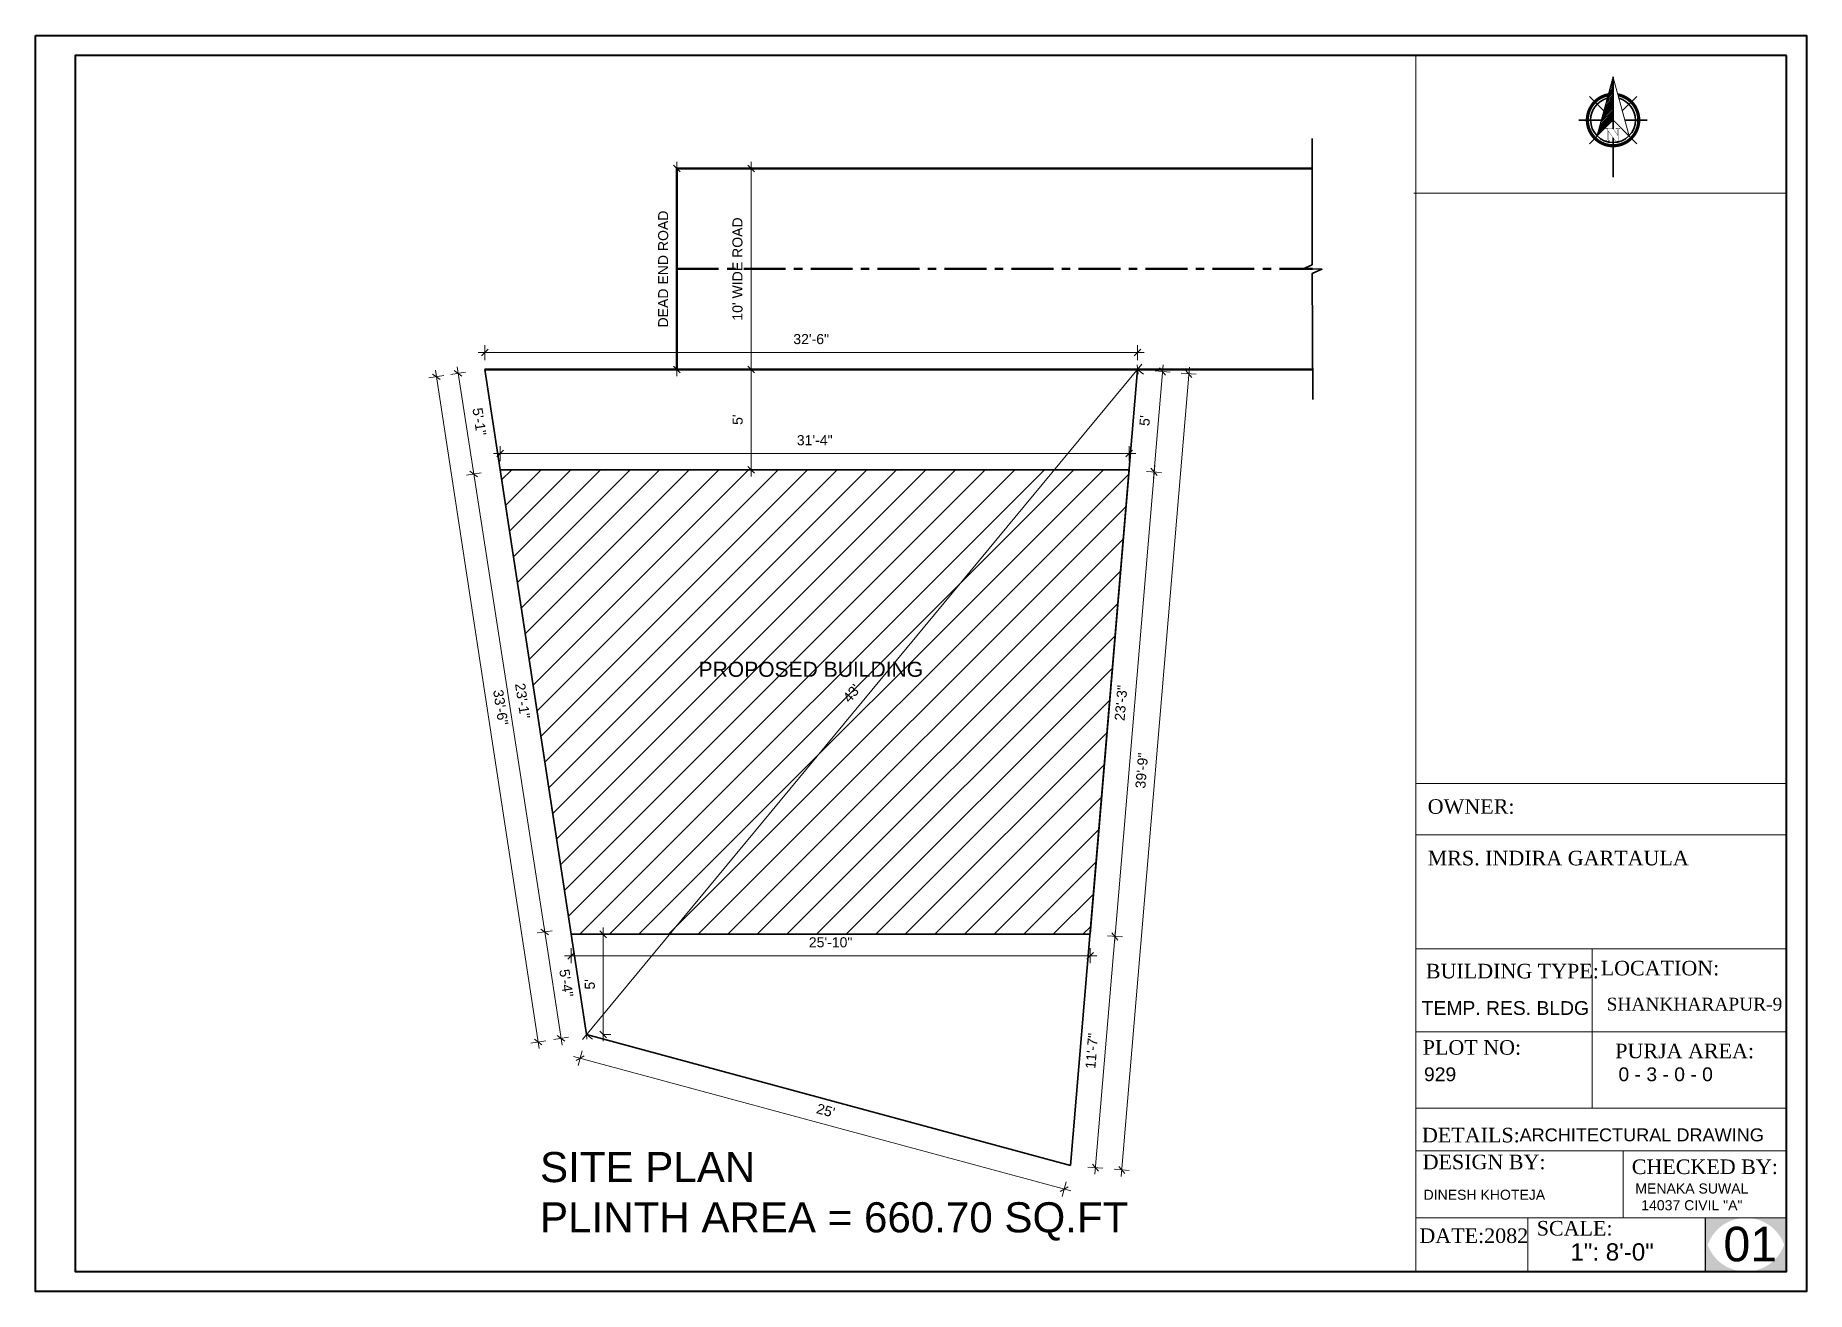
# Model space of a CAD drawing. Header units: inches. Extents: x 40927 to 78083, y -14649 to -3084.
# Drawn here: x 57344 to 58402, y -14457 to -13706 of the extents above; entities that cross this region are included whole.
import ezdxf

# ---------------------------------------------------------------- set-up
doc = ezdxf.new("R2010")
doc.units = ezdxf.units.IN
doc.header["$MEASUREMENT"] = 0
doc.linetypes.add('CENTER', pattern=[2, 1.25, -0.25, 0.25, -0.25])
for name, color, linetype, lineweight in [('A_Title Text', 105, 'Continuous', 60), ('DW-SEC', 24, 'Continuous', 25), ('ELE1', 3, 'Continuous', 9), ('ELEVATION', 6, 'Continuous', 30), ('REBARS', 50, 'Continuous', 20), ('Siteplan', 7, 'Continuous', 30), ('Text', 7, 'Continuous', 9)]:
    doc.layers.add(name, color=color, linetype=linetype, lineweight=lineweight)
for name, color, linetype in [('DIMENTION', 8, 'Continuous'), ('PDF_Boundary', 7, 'Continuous'), ('PDF_Text', 7, 'Continuous')]:
    doc.layers.add(name, color=color, linetype=linetype)
doc.layers.add('Normal Wall', color=7, linetype='Continuous', lineweight=35, true_color=0xffaf89)
doc.layers.add('Rear Wall', color=7, linetype='Continuous', lineweight=20, true_color=0xd4e480)
doc.styles.add('Arial', font='arial.ttf')
doc.styles.add('PDF Arial', font='arial.ttf')
doc.styles.get("Standard").update_dxf_attribs({"font": 'times.ttf'})
doc.styles.add('SwissBT', font='swiss.ttf', dxfattribs={"height": 12})
doc.dimstyles.new('Sudeep', dxfattribs={"dimtxt": 6, "dimasz": 4, "dimexe": 4.5, "dimexo": 4.5, "dimgap": 5, "dimtad": 1, "dimdec": 0, "dimlunit": 4, "dimtxsty": 'Arial', "dimblk": 'OBLIQUE', "dimcen": 250, "dimdle": 4, "dimclrd": 86, "dimclre": 5, "dimclrt": 1, "dimadec": 0, "dimazin": 0, "dimtfac": 1, "dimtdec": 0, "dimtix": 1, "dimtmove": 1, "dimatfit": 3, "dimldrblk": 'OBLIQUE', "dimfxl": 4.5, "dimfxlon": 1, "dimfrac": 2, "dimlwd": 15, "dimlwe": 13, "dimarcsym": 0})

msp = doc.modelspace()

# ---------------------------------------------------------------- texts
at = {"color": 0}
for s, p in [('OWNER:', (58175.77, -14171.49)), ('LOCATION:', (58279.11, -14268.03))]:
    msp.add_text(s, height=8.704, dxfattribs=at).set_placement(p)
at = {"layer": 'PDF_Text', "attachment_point": 7, "style": 'PDF Arial'}
for s, insert, char_height in [('PROPOSED BUILDING', (57740.22, -14089.77), 9), ('SITE PLAN\\PPLINTH AREA = 660.70 SQ.FT', (57645.53, -14426.52), 18)]:
    msp.add_mtext(s, dxfattribs=dict(at, insert=insert, char_height=char_height))
at = {"layer": 'Text', "color": 0}
for s, height, p in [('OWNER:', 8.704, (58175.77, -14171.49)), ('MRS. INDIRA GARTAULA', 8.7044, (58175.77, -14202.29)), ('LOCATION:', 8.704, (58279.11, -14268.03)), ('CHECKED BY:', 8.7044, (58297.67, -14386.73)), ('CHECKED BY:', 8.7044, (58297.67, -14386.73)), ('DATE:2082', 8.704, (58170.81, -14427.92)), ('SCALE:', 8.704, (58240.9, -14423.46)), ('SCALE:', 8.704, (58240.9, -14423.46))]:
    msp.add_text(s, height=height, dxfattribs=at).set_placement(p)
at = {"layer": 'Text', "color": 0, "attachment_point": 1}
for s, insert, char_height, width in [('BUILDING TYPE:', (58174.69, -14261.12), 8.7044, 148.5551), ('BUILDING TYPE:', (58174.69, -14261.12), 8.7044, 148.5551), ('PLOT NO: ', (58172.79, -14306.72), 8.704, 138.0271), ('PLOT NO: ', (58172.79, -14306.72), 8.704, 138.0271), ('PURJA AREA:', (58287.8, -14308.83), 8.7044, 197.5821), ('PURJA AREA:', (58287.8, -14308.83), 8.7044, 197.5821), ('DETAILS: ', (58172.35, -14359.11), 8.704, 138.0271), ('DESIGN BY:', (58172.75, -14375.16), 8.704, 138.0271), ('DESIGN BY:', (58172.75, -14375.16), 8.704, 138.0271)]:
    msp.add_mtext(s, dxfattribs=dict(at, insert=insert, char_height=char_height, width=width))
at = {"layer": 'Text', "color": 0, "linetype": 'ByBlock', "insert": (58282.64, -14281.38), "char_height": 7.6711, "attachment_point": 1}
msp.add_mtext_dynamic_manual_height_columns('SHANKHARAPUR-9', width=381.0351, gutter_width=1.53, heights=[0], dxfattribs=at)
at = {"layer": 'Text', "color": 0, "attachment_point": 1, "style": 'SwissBT'}
for s, insert, char_height, width in [('TEMP. RES. BLDG', (58172.18, -14283.41), 8.2555, 163.2142), ('929', (58173.57, -14322.99), 8.256, 163.2142), ('0 - 3 - 0 - 0', (58289.72, -14322.99), 8.2555, 163.2142), ('01', (58352.44, -14418.23), 20.639, 20.1585)]:
    msp.add_mtext(s, dxfattribs=dict(at, insert=insert, char_height=char_height, width=width))
at = {"layer": 'Text', "color": 0, "linetype": 'ByBlock', "style": 'SwissBT'}
for s, insert, char_height, width, attachment_point in [('ARCHITECTURAL DRAWING', (58230.64, -14359.45), 7.7396, 268.5322, 1), ('DINESH KHOTEJA', (58173.31, -14396.11), 6, 201.5276, 1), ('MENAKA SUWAL\\P14037 CIVIL "A"', (58333.57, -14392.36), 6, 88.5492, 2)]:
    msp.add_mtext(s, dxfattribs=dict(at, insert=insert, char_height=char_height, width=width, attachment_point=attachment_point))
at = {"layer": 'Text', "color": 0, "ltscale": 0.5, "insert": (58260.99, -14428.1), "char_height": 10.319, "width": 127.5344, "attachment_point": 1, "style": 'SwissBT'}
msp.add_mtext('1": 8\'-0"', dxfattribs=at)
msp.add_mtext('1": 8\'-0"', dxfattribs=at)

# ---------------------------------------------------------------- blocks, each defined once
blk = doc.blocks.new('*X798')
at = {"color": 0}
for p, q in [((145.96, -414.6), (147.62, -412.94)), ((146.16, -413.87), (147.62, -412.41)), ((146.36, -413.14), (147.62, -411.88)), ((146.55, -412.41), (147.62, -411.35)), ((146.75, -411.68), (147.62, -410.82)), ((146.95, -410.95), (147.62, -410.29)), ((147.15, -410.22), (147.62, -409.76)), ((147.35, -409.49), (147.62, -409.23)), ((147.55, -408.76), (147.62, -408.7)), ((143.76, -422.63), (147.62, -418.77)), ((143.96, -421.9), (147.62, -418.24)), ((144.16, -421.17), (147.62, -417.71)), ((144.36, -420.44), (147.62, -417.18)), ((144.56, -419.71), (147.62, -416.65)), ((144.76, -418.98), (147.62, -416.12)), ((144.96, -418.25), (147.62, -415.59)), ((145.16, -417.52), (147.62, -415.06)), ((145.36, -416.79), (147.62, -414.53)), ((145.56, -416.06), (147.62, -414)), ((145.76, -415.33), (147.62, -413.47)), ((142.76, -426.28), (147.62, -421.42)), ((142.96, -425.55), (147.62, -420.89)), ((143.16, -424.82), (147.62, -420.36)), ((143.36, -424.09), (147.62, -419.83)), ((143.56, -423.36), (147.62, -419.3))]:
    blk.add_line(p, q, dxfattribs=at)
blk = doc.blocks.new('NORTH_15')
for p, q in [((-2.87, 2.87), (-7.37, 7.37)), ((0, 3.66), (0, 10.62)), ((2.87, 2.87), (7.37, 7.37)), ((-13.37, 0), (2.72, 0)), ((5.49, 0), (17.83, 0)), ((-2.87, -2.87), (-7.37, -7.37)), ((0, -3.66), (0, -10.62)), ((2.87, -2.87), (7.37, -7.37))]:
    blk.add_line(p, q)
at = {"const_width": 1}
for points in [[(0, -8, 1), (0, 8, 0.359415), (-7.86, 1.52, 1)], [(-7.86, -1.52, 0.359415), (0, -8, 1)]]:
    blk.add_lwpolyline(points, format="xyb", dxfattribs=at)
for points, const_width in [([(4.96, -5.01), (-13.37, 0), (4.9, 5), (0, 0), (4.96, -5.01)], 0.3), ([(5.93, -1.55), (6, -1.55), (6.07, -1.54), (6.13, -1.53), (6.17, -1.52), (6.22, -1.51), (6.26, -1.49), (6.28, -1.47), (6.3, -1.45), (6.32, -1.42), (6.33, -1.39), (6.35, -1.34), (6.36, -1.29), (6.37, -1.23), (6.38, -1.16), (6.38, -1.08), (6.38, -1), (6.54, -1), (6.54, -2.34), (6.38, -2.34), (6.38, -2.3), (6.38, -2.23), (6.38, -2.16), (6.37, -2.09), (6.36, -2.04), (6.35, -1.99), (6.33, -1.95), (6.32, -1.91), (6.3, -1.88), (6.28, -1.86), (6.26, -1.83), (6.22, -1.81), (6.18, -1.8), (6.13, -1.78), (6.07, -1.77), (6.01, -1.76), (5.95, -1.76), (2.66, -1.76), (2.66, -2.34), (2.5, -2.34), (2.5, -0.16), (4.71, 1.44), (3.14, 1.44), (3.07, 1.44), (3, 1.43), (2.94, 1.42), (2.89, 1.41), (2.85, 1.4), (2.81, 1.38), (2.78, 1.36), (2.76, 1.34), (2.74, 1.31), (2.72, 1.27), (2.7, 1.22), (2.69, 1.17), (2.68, 1.11), (2.67, 1.04), (2.66, 0.97), (2.66, 0.89), (2.66, 0.87), (2.5, 0.87), (2.5, 2.21), (2.66, 2.21), (2.66, 2.17), (2.66, 2.09), (2.67, 2.03), (2.68, 1.97), (2.69, 1.91), (2.7, 1.86), (2.71, 1.82), (2.73, 1.78), (2.75, 1.76), (2.77, 1.74), (2.8, 1.72), (2.85, 1.7), (2.89, 1.68), (2.94, 1.67), (3, 1.66), (3.07, 1.66), (3.14, 1.66), (6.54, 1.66), (6.54, 0.75), (3.33, -1.55), (5.93, -1.55), (5.93, -1.55)], 0.1)]:
    blk.add_lwpolyline(points, dxfattribs=dict(const_width=const_width))
for start, end in [(90, 164.973), (270, 90), (195.027, 270)]:
    blk.add_arc((0, 0), 7, start, end)
at = {"rotation": 90}
blk.add_blockref('*X798', (-421.89, -147.62), dxfattribs=at)
blk = doc.blocks.new('A$C0BDB7EE9')
at = {"layer": 'Siteplan', "xscale": 2.999999999999779, "yscale": 2.999999999999779, "zscale": 2.999999999999779, "rotation": 247.8612575918487}
blk.add_blockref('NORTH_15', (20.2, 49.5), dxfattribs=at)
blk = doc.blocks.new('A$C327B4BBD')
at = {"layer": 'DIMENTION', "ltscale": 0.3, "xscale": 1.171875000000082, "yscale": 1.171875000000082, "zscale": 1.171875000000082, "rotation": 112.1387424081494}
blk.add_blockref('A$C0BDB7EE9', (16.1, 0), dxfattribs=at)
blk = doc.blocks.new('_Oblique')
at = {"color": 0, "linetype": 'ByBlock', "lineweight": -2}
blk.add_line((-0.5, -0.5), (0.5, 0.5), dxfattribs=at)
blk = doc.blocks.new('*D1005')
at = {"layer": 'A_Title Text', "color": 86, "lineweight": 15, "transparency": 16777216}
blk.add_line((57771.6, -13910), (57771.6, -13782), dxfattribs=at)
at = {"layer": 'A_Title Text', "color": 5, "lineweight": 13, "transparency": 16777216}
for p, q in [((57776.1, -13786), (57767.1, -13786)), ((57776.1, -13906), (57767.1, -13906))]:
    blk.add_line(p, q, dxfattribs=at)
at = {"layer": 'Defpoints', "color": 0, "transparency": 16777216}
for p in [(57771.6, -13786), (57917.2, -13786), (57917.2, -13906)]:
    blk.add_point(p, dxfattribs=at)
at = {"layer": 'A_Title Text', "color": 86, "lineweight": 15, "transparency": 16777216, "xscale": 4, "yscale": 4, "zscale": 4}
for p, rotation in [((57771.6, -13786), 90), ((57771.6, -13906), 270)]:
    blk.add_blockref('_Oblique', p, dxfattribs=dict(at, rotation=rotation))
at = {"layer": 'A_Title Text', "color": 1, "transparency": 16777216, "insert": (57763.5, -13846), "char_height": 6, "attachment_point": 5, "rotation": 90, "style": 'Arial'}
blk.add_mtext("10' WIDE ROAD", dxfattribs=at)
blk = doc.blocks.new('*D1006')
at = {"layer": 'A_Title Text', "color": 5, "lineweight": 13, "transparency": 16777216}
for p, q in [((57670.7, -14313.1), (57668.3, -14321.8)), ((57959.8, -14391.4), (57957.4, -14400.1))]:
    blk.add_line(p, q, dxfattribs=at)
at = {"layer": 'A_Title Text', "color": 86, "lineweight": 15, "transparency": 16777216}
blk.add_line((57665.6, -14316.4), (57962.5, -14396.8), dxfattribs=at)
at = {"layer": 'Defpoints', "color": 0, "transparency": 16777216}
for p in [(57673.3, -14303.4), (57962.4, -14381.7), (57958.6, -14395.8)]:
    blk.add_point(p, dxfattribs=at)
at = {"layer": 'A_Title Text', "color": 86, "lineweight": 15, "transparency": 16777216, "xscale": 4, "yscale": 4, "zscale": 4}
for p, rotation in [((57669.5, -14317.5), 164.8399575509016), ((57958.6, -14395.8), 344.8399575509015)]:
    blk.add_blockref('_Oblique', p, dxfattribs=dict(at, rotation=rotation))
at = {"layer": 'A_Title Text', "color": 1, "transparency": 16777216, "insert": (57816.2, -14348.8), "char_height": 6, "attachment_point": 5, "rotation": 344.84, "style": 'Arial'}
blk.add_mtext("25'", dxfattribs=at)
blk = doc.blocks.new('*D1007')
at = {"layer": 'A_Title Text', "color": 86, "lineweight": 15, "transparency": 16777216}
blk.add_line((57988.6, -14248.7), (58012.7, -13963.2), dxfattribs=at)
at = {"layer": 'A_Title Text', "color": 5, "lineweight": 13, "transparency": 16777216}
for p, q in [((58007.8, -13966.9), (58016.8, -13967.6)), ((57984.5, -14244.4), (57993.4, -14245.1))]:
    blk.add_line(p, q, dxfattribs=at)
at = {"layer": 'Defpoints', "color": 0, "transparency": 16777216}
for p in [(57997.4, -13966), (58012.3, -13967.2), (57974.1, -14243.5)]:
    blk.add_point(p, dxfattribs=at)
at = {"layer": 'A_Title Text', "color": 86, "lineweight": 15, "transparency": 16777216, "xscale": 4, "yscale": 4, "zscale": 4}
for p, rotation in [((58012.3, -13967.2), 85.18472226389949), ((57988.9, -14244.8), 265.1847222638995)]:
    blk.add_blockref('_Oblique', p, dxfattribs=dict(at, rotation=rotation))
at = {"layer": 'A_Title Text', "color": 1, "transparency": 16777216, "insert": (57992.6, -14105.3), "char_height": 6, "attachment_point": 5, "rotation": 85.1847, "style": 'Arial'}
blk.add_mtext('23\'-3"', dxfattribs=at)
blk = doc.blocks.new('*D1008')
at = {"layer": 'A_Title Text', "color": 5, "lineweight": 13, "transparency": 16777216}
for p, q in [((57612.5, -13900.4), (57612.5, -13891.4)), ((58002.5, -13900.4), (58002.5, -13891.4))]:
    blk.add_line(p, q, dxfattribs=at)
at = {"layer": 'A_Title Text', "color": 86, "lineweight": 15, "transparency": 16777216}
blk.add_line((57608.5, -13895.9), (58006.5, -13895.9), dxfattribs=at)
at = {"layer": 'Defpoints', "color": 0, "transparency": 16777216}
for p in [(58002.5, -13895.9), (57612.5, -13906), (58002.5, -13906)]:
    blk.add_point(p, dxfattribs=at)
at = {"layer": 'A_Title Text', "color": 86, "lineweight": 15, "transparency": 16777216, "xscale": 4, "yscale": 4, "zscale": 4, "rotation": 180}
blk.add_blockref('_Oblique', (57612.5, -13895.9), dxfattribs=at)
at = {"layer": 'A_Title Text', "color": 86, "lineweight": 15, "transparency": 16777216, "xscale": 4, "yscale": 4, "zscale": 4}
blk.add_blockref('_Oblique', (58002.5, -13895.9), dxfattribs=at)
at = {"layer": 'A_Title Text', "color": 1, "transparency": 16777216, "insert": (57807.5, -13887.9), "char_height": 6, "attachment_point": 5, "style": 'Arial'}
blk.add_mtext('32\'-6"', dxfattribs=at)
blk = doc.blocks.new('*D1015')
at = {"layer": 'A_Title Text', "color": 86, "lineweight": 15, "transparency": 16777216}
blk.add_line((57647.7, -14238.1), (57658.7, -14309.7), dxfattribs=at)
at = {"layer": 'A_Title Text', "color": 5, "lineweight": 13, "transparency": 16777216}
for p, q in [((57652.7, -14241.4), (57643.8, -14242.7)), ((57662.6, -14305), (57653.7, -14306.4))]:
    blk.add_line(p, q, dxfattribs=at)
at = {"layer": 'Defpoints', "color": 0, "transparency": 16777216}
for p in [(57668, -14239), (57673.3, -14303.4), (57658.1, -14305.7)]:
    blk.add_point(p, dxfattribs=at)
at = {"layer": 'A_Title Text', "color": 86, "lineweight": 15, "transparency": 16777216, "xscale": 4, "yscale": 4, "zscale": 4}
for p, rotation in [((57648.3, -14242.1), 98.79690632557217), ((57658.1, -14305.7), 278.7969063255721)]:
    blk.add_blockref('_Oblique', p, dxfattribs=dict(at, rotation=rotation))
at = {"layer": 'A_Title Text', "color": 1, "transparency": 16777216, "insert": (57661.2, -14272.6), "char_height": 6, "attachment_point": 5, "rotation": 278.7969, "style": 'Arial'}
blk.add_mtext('5\'-4"', dxfattribs=at)
blk = doc.blocks.new('*D1034')
at = {"layer": 'A_Title Text', "color": 5, "lineweight": 13, "transparency": 16777216}
for p, q in [((57621.7, -13960.8), (57621.7, -13951.8)), ((57997.4, -13960.8), (57997.4, -13951.8))]:
    blk.add_line(p, q, dxfattribs=at)
at = {"layer": 'A_Title Text', "color": 86, "lineweight": 15, "transparency": 16777216}
blk.add_line((57617.7, -13956.3), (58001.4, -13956.3), dxfattribs=at)
at = {"layer": 'Defpoints', "color": 0, "transparency": 16777216}
for p in [(57997.4, -13956.3), (57621.7, -13966), (57997.4, -13966)]:
    blk.add_point(p, dxfattribs=at)
at = {"layer": 'A_Title Text', "color": 86, "lineweight": 15, "transparency": 16777216, "xscale": 4, "yscale": 4, "zscale": 4, "rotation": 180}
blk.add_blockref('_Oblique', (57621.7, -13956.3), dxfattribs=at)
at = {"layer": 'A_Title Text', "color": 86, "lineweight": 15, "transparency": 16777216, "xscale": 4, "yscale": 4, "zscale": 4}
blk.add_blockref('_Oblique', (57997.4, -13956.3), dxfattribs=at)
at = {"layer": 'A_Title Text', "color": 1, "transparency": 16777216, "insert": (57809.6, -13948.3), "char_height": 6, "attachment_point": 5, "style": 'Arial'}
blk.add_mtext('31\'-4"', dxfattribs=at)
blk = doc.blocks.new('*D1139')
at = {"layer": 'A_Title Text', "color": 86, "lineweight": 15, "transparency": 16777216}
blk.add_line((57648.9, -14246), (57605.3, -13964.5), dxfattribs=at)
at = {"layer": 'A_Title Text', "color": 5, "lineweight": 13, "transparency": 16777216}
for p, q in [((57610.4, -13967.7), (57601.5, -13969.1)), ((57652.7, -14241.4), (57643.8, -14242.7))]:
    blk.add_line(p, q, dxfattribs=at)
at = {"layer": 'Defpoints', "color": 0, "transparency": 16777216}
for p in [(57605.9, -13968.4), (57621.7, -13966), (57668, -14239)]:
    blk.add_point(p, dxfattribs=at)
at = {"layer": 'A_Title Text', "color": 86, "lineweight": 15, "transparency": 16777216, "xscale": 4, "yscale": 4, "zscale": 4}
for p, rotation in [((57605.9, -13968.4), 98.79690632557217), ((57648.3, -14242.1), 278.7969063255721)]:
    blk.add_blockref('_Oblique', p, dxfattribs=dict(at, rotation=rotation))
at = {"layer": 'A_Title Text', "color": 1, "transparency": 16777216, "insert": (57635.1, -14104), "char_height": 6, "attachment_point": 5, "rotation": 278.7969, "style": 'Arial'}
blk.add_mtext('23\'-1"', dxfattribs=at)
blk = doc.blocks.new('*D1140')
at = {"layer": 'A_Title Text', "color": 5, "lineweight": 13, "transparency": 16777216}
for p, q in [((57601.1, -13907.7), (57592.2, -13909.1)), ((57610.4, -13967.7), (57601.5, -13969.1))]:
    blk.add_line(p, q, dxfattribs=at)
at = {"layer": 'A_Title Text', "color": 86, "lineweight": 15, "transparency": 16777216}
blk.add_line((57606.5, -13972.4), (57596, -13904.5), dxfattribs=at)
at = {"layer": 'Defpoints', "color": 0, "transparency": 16777216}
for p in [(57596.6, -13908.4), (57612.5, -13906), (57621.7, -13966)]:
    blk.add_point(p, dxfattribs=at)
at = {"layer": 'A_Title Text', "color": 86, "lineweight": 15, "transparency": 16777216, "xscale": 4, "yscale": 4, "zscale": 4}
for p, rotation in [((57596.6, -13908.4), 98.79690632557217), ((57605.9, -13968.4), 278.7969063255721)]:
    blk.add_blockref('_Oblique', p, dxfattribs=dict(at, rotation=rotation))
at = {"layer": 'A_Title Text', "color": 1, "transparency": 16777216, "insert": (57609.3, -13937.2), "char_height": 6, "attachment_point": 5, "rotation": 278.7969, "style": 'Arial'}
blk.add_mtext('5\'-1"', dxfattribs=at)
blk = doc.blocks.new('*D1141')
at = {"layer": 'A_Title Text', "color": 5, "lineweight": 13, "transparency": 16777216}
for p, q in [((57588, -13909.7), (57579.1, -13911.1)), ((57648.9, -14307.1), (57640, -14308.5))]:
    blk.add_line(p, q, dxfattribs=at)
at = {"layer": 'A_Title Text', "color": 86, "lineweight": 15, "transparency": 16777216}
blk.add_line((57583, -13906.5), (57645, -14311.7), dxfattribs=at)
at = {"layer": 'Defpoints', "color": 0, "transparency": 16777216}
for p in [(57612.5, -13906), (57673.3, -14303.4), (57644.4, -14307.8)]:
    blk.add_point(p, dxfattribs=at)
at = {"layer": 'A_Title Text', "color": 86, "lineweight": 15, "transparency": 16777216, "xscale": 4, "yscale": 4, "zscale": 4}
for p, rotation in [((57583.6, -13910.4), 98.70344886768218), ((57644.4, -14307.8), 278.7034488676821)]:
    blk.add_blockref('_Oblique', p, dxfattribs=dict(at, rotation=rotation))
at = {"layer": 'A_Title Text', "color": 1, "transparency": 16777216, "insert": (57622, -14107.9), "char_height": 6, "attachment_point": 5, "rotation": 278.7034, "style": 'Arial'}
blk.add_mtext('33\'-6"', dxfattribs=at)
blk = doc.blocks.new('*D1142')
at = {"layer": 'A_Title Text', "color": 86, "lineweight": 15, "transparency": 16777216}
blk.add_line((57660.2, -14256.3), (57978.1, -14256.3), dxfattribs=at)
at = {"layer": 'A_Title Text', "color": 5, "lineweight": 13, "transparency": 16777216}
for p, q in [((57664.2, -14251.8), (57664.2, -14260.8)), ((57974.1, -14251.8), (57974.1, -14260.8))]:
    blk.add_line(p, q, dxfattribs=at)
at = {"layer": 'Defpoints', "color": 0, "transparency": 16777216}
for p in [(57664.2, -14243.5), (57974.1, -14243.5), (57974.1, -14256.3)]:
    blk.add_point(p, dxfattribs=at)
at = {"layer": 'A_Title Text', "color": 86, "lineweight": 15, "transparency": 16777216, "xscale": 4, "yscale": 4, "zscale": 4, "rotation": 180}
blk.add_blockref('_Oblique', (57664.2, -14256.3), dxfattribs=at)
at = {"layer": 'A_Title Text', "color": 86, "lineweight": 15, "transparency": 16777216, "xscale": 4, "yscale": 4, "zscale": 4}
blk.add_blockref('_Oblique', (57974.1, -14256.3), dxfattribs=at)
at = {"layer": 'A_Title Text', "color": 1, "transparency": 16777216, "insert": (57819.1, -14248.3), "char_height": 6, "attachment_point": 5, "style": 'Arial'}
blk.add_mtext('25\'-10"', dxfattribs=at)
blk = doc.blocks.new('*D1143')
at = {"layer": 'A_Title Text', "color": 86, "lineweight": 15, "transparency": 16777216}
blk.add_line((58012, -13971.2), (58017.7, -13903.2), dxfattribs=at)
at = {"layer": 'A_Title Text', "color": 5, "lineweight": 13, "transparency": 16777216}
for p, q in [((58012.9, -13906.9), (58021.9, -13907.6)), ((58007.8, -13966.9), (58016.8, -13967.6))]:
    blk.add_line(p, q, dxfattribs=at)
at = {"layer": 'Defpoints', "color": 0, "transparency": 16777216}
for p in [(58002.5, -13906), (58017.4, -13907.2), (57997.4, -13966)]:
    blk.add_point(p, dxfattribs=at)
at = {"layer": 'A_Title Text', "color": 86, "lineweight": 15, "transparency": 16777216, "xscale": 4, "yscale": 4, "zscale": 4}
for p, rotation in [((58017.4, -13907.2), 85.18472226389947), ((58012.3, -13967.2), 265.1847222638995)]:
    blk.add_blockref('_Oblique', p, dxfattribs=dict(at, rotation=rotation))
at = {"layer": 'A_Title Text', "color": 1, "transparency": 16777216, "insert": (58006.8, -13936.6), "char_height": 6, "attachment_point": 5, "rotation": 85.1847, "style": 'Arial'}
blk.add_mtext("5'", dxfattribs=at)
blk = doc.blocks.new('*D1144')
at = {"layer": 'A_Title Text', "color": 86, "lineweight": 15, "transparency": 16777216}
blk.add_line((57989.3, -14240.8), (57977, -14386.9), dxfattribs=at)
at = {"layer": 'A_Title Text', "color": 5, "lineweight": 13, "transparency": 16777216}
for p, q in [((57984.5, -14244.4), (57993.4, -14245.1)), ((57972.8, -14382.6), (57981.8, -14383.3))]:
    blk.add_line(p, q, dxfattribs=at)
at = {"layer": 'Defpoints', "color": 0, "transparency": 16777216}
for p in [(57974.1, -14243.5), (57962.4, -14381.7), (57977.3, -14382.9)]:
    blk.add_point(p, dxfattribs=at)
at = {"layer": 'A_Title Text', "color": 86, "lineweight": 15, "transparency": 16777216, "xscale": 4, "yscale": 4, "zscale": 4}
for p, rotation in [((57988.9, -14244.8), 85.18472226389943), ((57977.3, -14382.9), 265.1847222638995)]:
    blk.add_blockref('_Oblique', p, dxfattribs=dict(at, rotation=rotation))
at = {"layer": 'A_Title Text', "color": 1, "transparency": 16777216, "insert": (57975.1, -14313.2), "char_height": 6, "attachment_point": 5, "rotation": 85.1847, "style": 'Arial'}
blk.add_mtext('11\'-7"', dxfattribs=at)
blk = doc.blocks.new('*D1145')
at = {"layer": 'A_Title Text', "color": 86, "lineweight": 15, "transparency": 16777216}
blk.add_line((57992.6, -14388.2), (58033.4, -13904.6), dxfattribs=at)
at = {"layer": 'A_Title Text', "color": 5, "lineweight": 13, "transparency": 16777216}
for p, q in [((58028.6, -13908.2), (58037.5, -13908.9)), ((57988.5, -14383.9), (57997.5, -14384.6))]:
    blk.add_line(p, q, dxfattribs=at)
at = {"layer": 'Defpoints', "color": 0, "transparency": 16777216}
for p in [(58002.5, -13906), (58033, -13908.6), (57962.4, -14381.7)]:
    blk.add_point(p, dxfattribs=at)
at = {"layer": 'A_Title Text', "color": 86, "lineweight": 15, "transparency": 16777216, "xscale": 4, "yscale": 4, "zscale": 4}
for p, rotation in [((58033, -13908.6), 85.18472226389899), ((57993, -14384.3), 265.184722263899)]:
    blk.add_blockref('_Oblique', p, dxfattribs=dict(at, rotation=rotation))
at = {"layer": 'A_Title Text', "color": 1, "transparency": 16777216, "insert": (58005, -14145.7), "char_height": 6, "attachment_point": 5, "rotation": 85.1847, "style": 'Arial'}
blk.add_mtext('39\'-9"', dxfattribs=at)
blk = doc.blocks.new('*D1146')
at = {"layer": 'A_Title Text', "color": 86, "lineweight": 15, "transparency": 16777216}
blk.add_line((57670.8, -14306.4), (58005, -13902.9), dxfattribs=at)
at = {"layer": 'A_Title Text', "color": 5, "lineweight": 13, "transparency": 16777216}
for p, q in [((58002.5, -13906), (58006, -13908.9)), ((57673.3, -14303.4), (57676.8, -14306.2))]:
    blk.add_line(p, q, dxfattribs=at)
at = {"layer": 'Defpoints', "color": 0, "transparency": 16777216}
for p in [(58002.5, -13906), (58002.5, -13906), (57673.3, -14303.4)]:
    blk.add_point(p, dxfattribs=at)
at = {"layer": 'A_Title Text', "color": 86, "lineweight": 15, "transparency": 16777216, "xscale": 4, "yscale": 4, "zscale": 4}
for p, rotation in [((58002.5, -13906), 50.36274456203349), ((57673.3, -14303.4), 230.3627445620335)]:
    blk.add_blockref('_Oblique', p, dxfattribs=dict(at, rotation=rotation))
at = {"layer": 'A_Title Text', "color": 1, "transparency": 16777216, "insert": (57831.7, -14099.5), "char_height": 6, "attachment_point": 5, "rotation": 50.3627, "style": 'Arial'}
blk.add_mtext("43'", dxfattribs=at)
blk = doc.blocks.new('*D1147')
at = {"layer": 'A_Title Text', "color": 86, "lineweight": 15, "transparency": 16777216}
blk.add_line((57771.6, -13902), (57771.6, -13970), dxfattribs=at)
at = {"layer": 'A_Title Text', "color": 5, "lineweight": 13, "transparency": 16777216}
for p, q in [((57776.1, -13906), (57767.1, -13906)), ((57771.6, -13966), (57767.1, -13966))]:
    blk.add_line(p, q, dxfattribs=at)
at = {"layer": 'Defpoints', "color": 0, "transparency": 16777216}
for p in [(57917.2, -13906), (57771.6, -13966), (57771.9, -13966)]:
    blk.add_point(p, dxfattribs=at)
at = {"layer": 'A_Title Text', "color": 86, "lineweight": 15, "transparency": 16777216, "xscale": 4, "yscale": 4, "zscale": 4}
for p, rotation in [((57771.6, -13906), 90), ((57771.6, -13966), 270)]:
    blk.add_blockref('_Oblique', p, dxfattribs=dict(at, rotation=rotation))
at = {"layer": 'A_Title Text', "color": 1, "transparency": 16777216, "insert": (57763.6, -13936), "char_height": 6, "attachment_point": 5, "rotation": 90, "style": 'Arial'}
blk.add_mtext("5'", dxfattribs=at)
blk = doc.blocks.new('*D1148')
at = {"layer": 'A_Title Text', "color": 86, "lineweight": 15, "transparency": 16777216}
blk.add_line((57683.3, -14307.4), (57683.3, -14239.5), dxfattribs=at)
at = {"layer": 'A_Title Text', "color": 5, "lineweight": 13, "transparency": 16777216}
for p, q in [((57678.8, -14243.5), (57687.8, -14243.5)), ((57683.3, -14303.4), (57687.8, -14303.4))]:
    blk.add_line(p, q, dxfattribs=at)
at = {"layer": 'Defpoints', "color": 0, "transparency": 16777216}
for p in [(57673.3, -14243.5), (57683.3, -14243.5), (57683.3, -14303.4)]:
    blk.add_point(p, dxfattribs=at)
at = {"layer": 'A_Title Text', "color": 86, "lineweight": 15, "transparency": 16777216, "xscale": 4, "yscale": 4, "zscale": 4}
for p, rotation in [((57683.3, -14243.5), 90), ((57683.3, -14303.4), 270)]:
    blk.add_blockref('_Oblique', p, dxfattribs=dict(at, rotation=rotation))
at = {"layer": 'A_Title Text', "color": 1, "transparency": 16777216, "insert": (57675.3, -14273.4), "char_height": 6, "attachment_point": 5, "rotation": 90, "style": 'Arial'}
blk.add_mtext("5'", dxfattribs=at)
blk = doc.blocks.new('*D1149')
at = {"layer": 'A_Title Text', "color": 86, "lineweight": 15, "transparency": 16777216}
blk.add_line((57727.2, -13910), (57727.2, -13782), dxfattribs=at)
at = {"layer": 'A_Title Text', "color": 5, "lineweight": 13, "transparency": 16777216}
for p, q in [((57727.2, -13786), (57731.7, -13786)), ((57727.2, -13906), (57731.7, -13906))]:
    blk.add_line(p, q, dxfattribs=at)
at = {"layer": 'Defpoints', "color": 0, "transparency": 16777216}
for p in [(57727.2, -13786), (57727.2, -13786), (57727.2, -13906)]:
    blk.add_point(p, dxfattribs=at)
at = {"layer": 'A_Title Text', "color": 86, "lineweight": 15, "transparency": 16777216, "xscale": 4, "yscale": 4, "zscale": 4}
for p, rotation in [((57727.2, -13786), 90), ((57727.2, -13906), 270)]:
    blk.add_blockref('_Oblique', p, dxfattribs=dict(at, rotation=rotation))
at = {"layer": 'A_Title Text', "color": 1, "transparency": 16777216, "insert": (57719.1, -13846), "char_height": 6, "attachment_point": 5, "rotation": 90, "style": 'Arial'}
blk.add_mtext('DEAD END ROAD', dxfattribs=at)

# ---------------------------------------------------------------- dimensions: what is measured, and where the dimension line sits
at = {"layer": 'A_Title Text'}
for base, p1, p2, text, picture, middle in [((57727.21, -13785.98), (57727.21, -13905.98), (57727.21, -13785.98), 'DEAD END ROAD', '*D1149', (57719.1, -13845.98)), ((57771.62, -13785.98), (57917.16, -13905.98), (57917.16, -13785.98), "10' WIDE ROAD", '*D1005', (57763.51, -13845.98))]:
    dim = msp.add_linear_dim(base=base, p1=p1, p2=p2, angle=90, text=text, dimstyle='Sudeep', dxfattribs=at)
    dim.commit()
    dim.dimension.update_dxf_attribs({"geometry": picture, "text_midpoint": middle})
for base, p1, p2, picture, middle in [((58002.5, -13895.93), (57612.5, -13905.98), (58002.5, -13905.98), '*D1008', (57807.5, -13887.87)), ((57997.44, -13956.33), (57621.68, -13965.98), (57997.44, -13965.98), '*D1034', (57809.56, -13948.26)), ((57974.06, -14256.32), (57664.17, -14243.5), (57974.06, -14243.5), '*D1142', (57819.12, -14248.26))]:
    dim = msp.add_linear_dim(base=base, p1=p1, p2=p2, dimstyle='Sudeep', dxfattribs=at)
    dim.commit()
    dim.dimension.update_dxf_attribs({"geometry": picture, "text_midpoint": middle})
for base, p1, p2, angle, picture, middle in [((57771.62, -13965.98), (57917.16, -13905.98), (57771.86, -13965.98), 90, '*D1147', (57763.57, -13935.98)), ((57596.64, -13908.43), (57621.68, -13965.98), (57612.5, -13905.98), 98.79691, '*D1140', (57609.25, -13937.19)), ((58017.38, -13907.23), (57997.44, -13965.98), (58002.5, -13905.98), 265.18472, '*D1143', (58006.83, -13936.56)), ((57605.92, -13968.42), (57668.03, -14239), (57621.68, -13965.98), 98.79691, '*D1139', (57635.07, -14104)), ((57658.12, -14305.7), (57668.03, -14239), (57673.33, -14303.35), 98.79691, '*D1015', (57661.15, -14272.65)), ((57683.3, -14243.5), (57683.3, -14303.35), (57673.33, -14243.5), 90, '*D1148', (57675.25, -14273.42)), ((57977.3, -14382.93), (57974.06, -14243.5), (57962.42, -14381.68), 265.18472, '*D1144', (57975.14, -14313.17))]:
    dim = msp.add_linear_dim(base=base, p1=p1, p2=p2, angle=angle, dimstyle='Sudeep', dxfattribs=at)
    dim.commit()
    dim.dimension.update_dxf_attribs({"geometry": picture, "text_midpoint": middle})
for p1, p2, distance, picture, middle in [((57612.5, -13905.98), (57673.33, -14303.35), -29.26, '*D1141', (57621.96, -14107.87)), ((57673.33, -14303.35), (58002.5, -13905.98), 0, '*D1146', (57831.7, -14099.52)), ((57962.42, -14381.68), (58002.5, -13905.98), -30.65, '*D1145', (58004.97, -14145.73)), ((57974.06, -14243.5), (57997.44, -13965.98), -14.93, '*D1007', (57992.6, -14105.31)), ((57673.33, -14303.35), (57962.42, -14381.68), -14.61, '*D1006', (57816.16, -14348.83))]:
    dim = msp.add_aligned_dim(p1=p1, p2=p2, distance=distance, dimstyle='Sudeep', dxfattribs=at)
    dim.commit()
    dim.dimension.update_dxf_attribs({"geometry": picture, "text_midpoint": middle})

# ---------------------------------------------------------------- hatches: boundary and pattern name
msp.add_hatch(color=0).paths.add_polyline_path([(58390.19, -14412.92), (58365.88, -14412.92, -0.4142136), (58390.19, -14437.23)])
at = {"layer": 'DW-SEC'}
h = msp.add_hatch(dxfattribs=at)
h.set_pattern_fill('ANSI31', color=256, scale=100)
h.paths.add_polyline_path([(57621.68, -13965.98), (57664.17, -14243.5), (57974.06, -14243.5), (57997.44, -13965.98)])
h.paths.add_polyline_path([(57832.15, -14108.75), (57841.04, -14098.03), (57831.51, -14090.14), (57822.63, -14100.86)], flags=24)
h.paths.add_polyline_path([(57737, -14094.54), (57875.64, -14094.54), (57875.64, -14075.99), (57737, -14075.99)], flags=24)
at = {"layer": 'Text'}
for points in [[(58365.88, -14412.92), (58341.57, -14412.92), (58341.57, -14437.23, -0.4142136)], [(58365.88, -14412.92), (58341.57, -14412.92), (58341.57, -14437.23, -0.4142136)], [(58390.19, -14412.92), (58365.88, -14412.92, -0.4142136), (58390.19, -14437.23)], [(58341.57, -14420.74), (58341.57, -14445.05), (58365.88, -14445.05, -0.4142136)], [(58341.57, -14420.74), (58341.57, -14445.05), (58365.88, -14445.05, -0.4142136)], [(58390.19, -14420.74, -0.4142136), (58365.88, -14445.05), (58390.19, -14445.05)], [(58390.19, -14420.74, -0.4142136), (58365.88, -14445.05), (58390.19, -14445.05)]]:
    msp.add_hatch(color=0, dxfattribs=at).paths.add_polyline_path(points)

# ---------------------------------------------------------------- linework, layer by layer
at = {"color": 0}
msp.add_line((58341.57, -14412.92), (58341.57, -14445.05), dxfattribs=at)
msp.add_line((58341.57, -14412.92), (58341.57, -14445.05), dxfattribs=at)
at = {"layer": 'ELE1'}
msp.add_line((57727.21, -13905.98), (57612.5, -13905.98), dxfattribs=at)
at = {"layer": 'ELEVATION'}
for p, q in [((58002.5, -13905.98), (57612.5, -13905.98)), ((57612.5, -13905.98), (57673.33, -14303.35)), ((57962.42, -14381.68), (58002.5, -13905.98)), ((57673.33, -14303.35), (57962.42, -14381.68))]:
    msp.add_line(p, q, dxfattribs=at)
at = {"layer": 'ELEVATION', "linetype": 'Continuous'}
msp.add_lwpolyline([(58107.12, -13923.98), (58106.67, -13848.73), (58112.61, -13846.1), (58101.3, -13845.85), (58106.67, -13843.48), (58106.67, -13767.98)], dxfattribs=at)
at = {"layer": 'ELEVATION'}
msp.add_lwpolyline([(57974.06, -14243.5), (57997.44, -13965.98), (57621.68, -13965.98), (57664.17, -14243.5), (57974.06, -14243.5)], dxfattribs=at)
at = {"layer": 'Normal Wall'}
for points in [[(57344.09, -13706.43), (58402.1, -13706.43), (58402.1, -14456.96), (57344.09, -14456.96)], [(57344.09, -13706.43), (58402.1, -13706.43), (58402.1, -14456.96), (57344.09, -14456.96)], [(58390.19, -13718.33), (57367.91, -13718.33), (57367.91, -14445.05), (58390.19, -14445.05)], [(58390.19, -13718.33), (57367.91, -13718.33), (57367.91, -14445.05), (58390.19, -14445.05)]]:
    msp.add_lwpolyline(points, close=True, dxfattribs=at)
at = {"layer": 'PDF_Boundary', "lineweight": 40}
for p, q in [((57727.21, -13785.98), (58106.67, -13785.98)), ((57727.21, -13905.98), (57727.21, -13785.98)), ((57612.5, -13905.98), (58106.67, -13905.98))]:
    msp.add_line(p, q, dxfattribs=at)
at = {"layer": 'PDF_Boundary', "linetype": 'CENTER', "lineweight": 40, "ltscale": 20}
msp.add_line((57727.21, -13845.98), (58106.96, -13845.98), dxfattribs=at)
at = {"layer": 'Rear Wall'}
for p, q in [((58168.77, -14162.61), (58168.77, -13718.33)), ((58167.59, -13800.63), (58390.19, -13800.63)), ((58168.77, -14153.34), (58390.19, -14153.34)), ((58168.77, -14153.34), (58390.19, -14153.34)), ((58168.77, -14153.34), (58390.19, -14153.34)), ((58168.77, -14153.34), (58390.19, -14153.34)), ((58168.77, -14184.15), (58390.19, -14184.15)), ((58168.77, -14184.15), (58390.19, -14184.15)), ((58168.77, -14252.21), (58390.19, -14252.21)), ((58168.77, -14252.21), (58390.19, -14252.21)), ((58274.04, -14252.21), (58274.04, -14347.37)), ((58274.04, -14252.21), (58274.04, -14347.37)), ((58168.77, -14301.7), (58390.19, -14301.7)), ((58168.77, -14301.7), (58390.19, -14301.7)), ((58168.77, -14347.37), (58390.19, -14347.37)), ((58168.77, -14372.8), (58390.19, -14372.8)), ((58168.77, -14372.8), (58390.19, -14372.8)), ((58292.62, -14412.92), (58292.62, -14372.8)), ((58292.62, -14412.92), (58292.62, -14372.8)), ((58168.77, -14412.92), (58390.19, -14412.92)), ((58168.77, -14412.92), (58390.19, -14412.92)), ((58235.51, -14412.92), (58235.51, -14445.05)), ((58235.51, -14412.92), (58235.51, -14445.05))]:
    msp.add_line(p, q, dxfattribs=at)
msp.add_lwpolyline([(58168.77, -14153.34), (58390.19, -14153.34), (58390.19, -14445.05), (58168.77, -14445.05)], close=True, dxfattribs=at)
msp.add_lwpolyline([(58168.77, -14153.34), (58390.19, -14153.34), (58390.19, -14445.05), (58168.77, -14445.05)], close=True, dxfattribs=at)

# ---------------------------------------------------------------- block references
at = {"layer": 'REBARS', "xscale": 0.5459999999999999, "yscale": 0.5459999999999999, "zscale": 0.5459999999999999, "rotation": 270}
msp.add_blockref('A$C327B4BBD', (58286.46, -13782.41), dxfattribs=at)

msp.set_redraw_order([(e.dxf.handle, doc.entitydb.next_handle()) for e in msp.query("TEXT MTEXT ATTDEF DIMENSION ARC_DIMENSION")])  # texts and dimensions are drawn at this point

doc.saveas('drawing.dxf')
